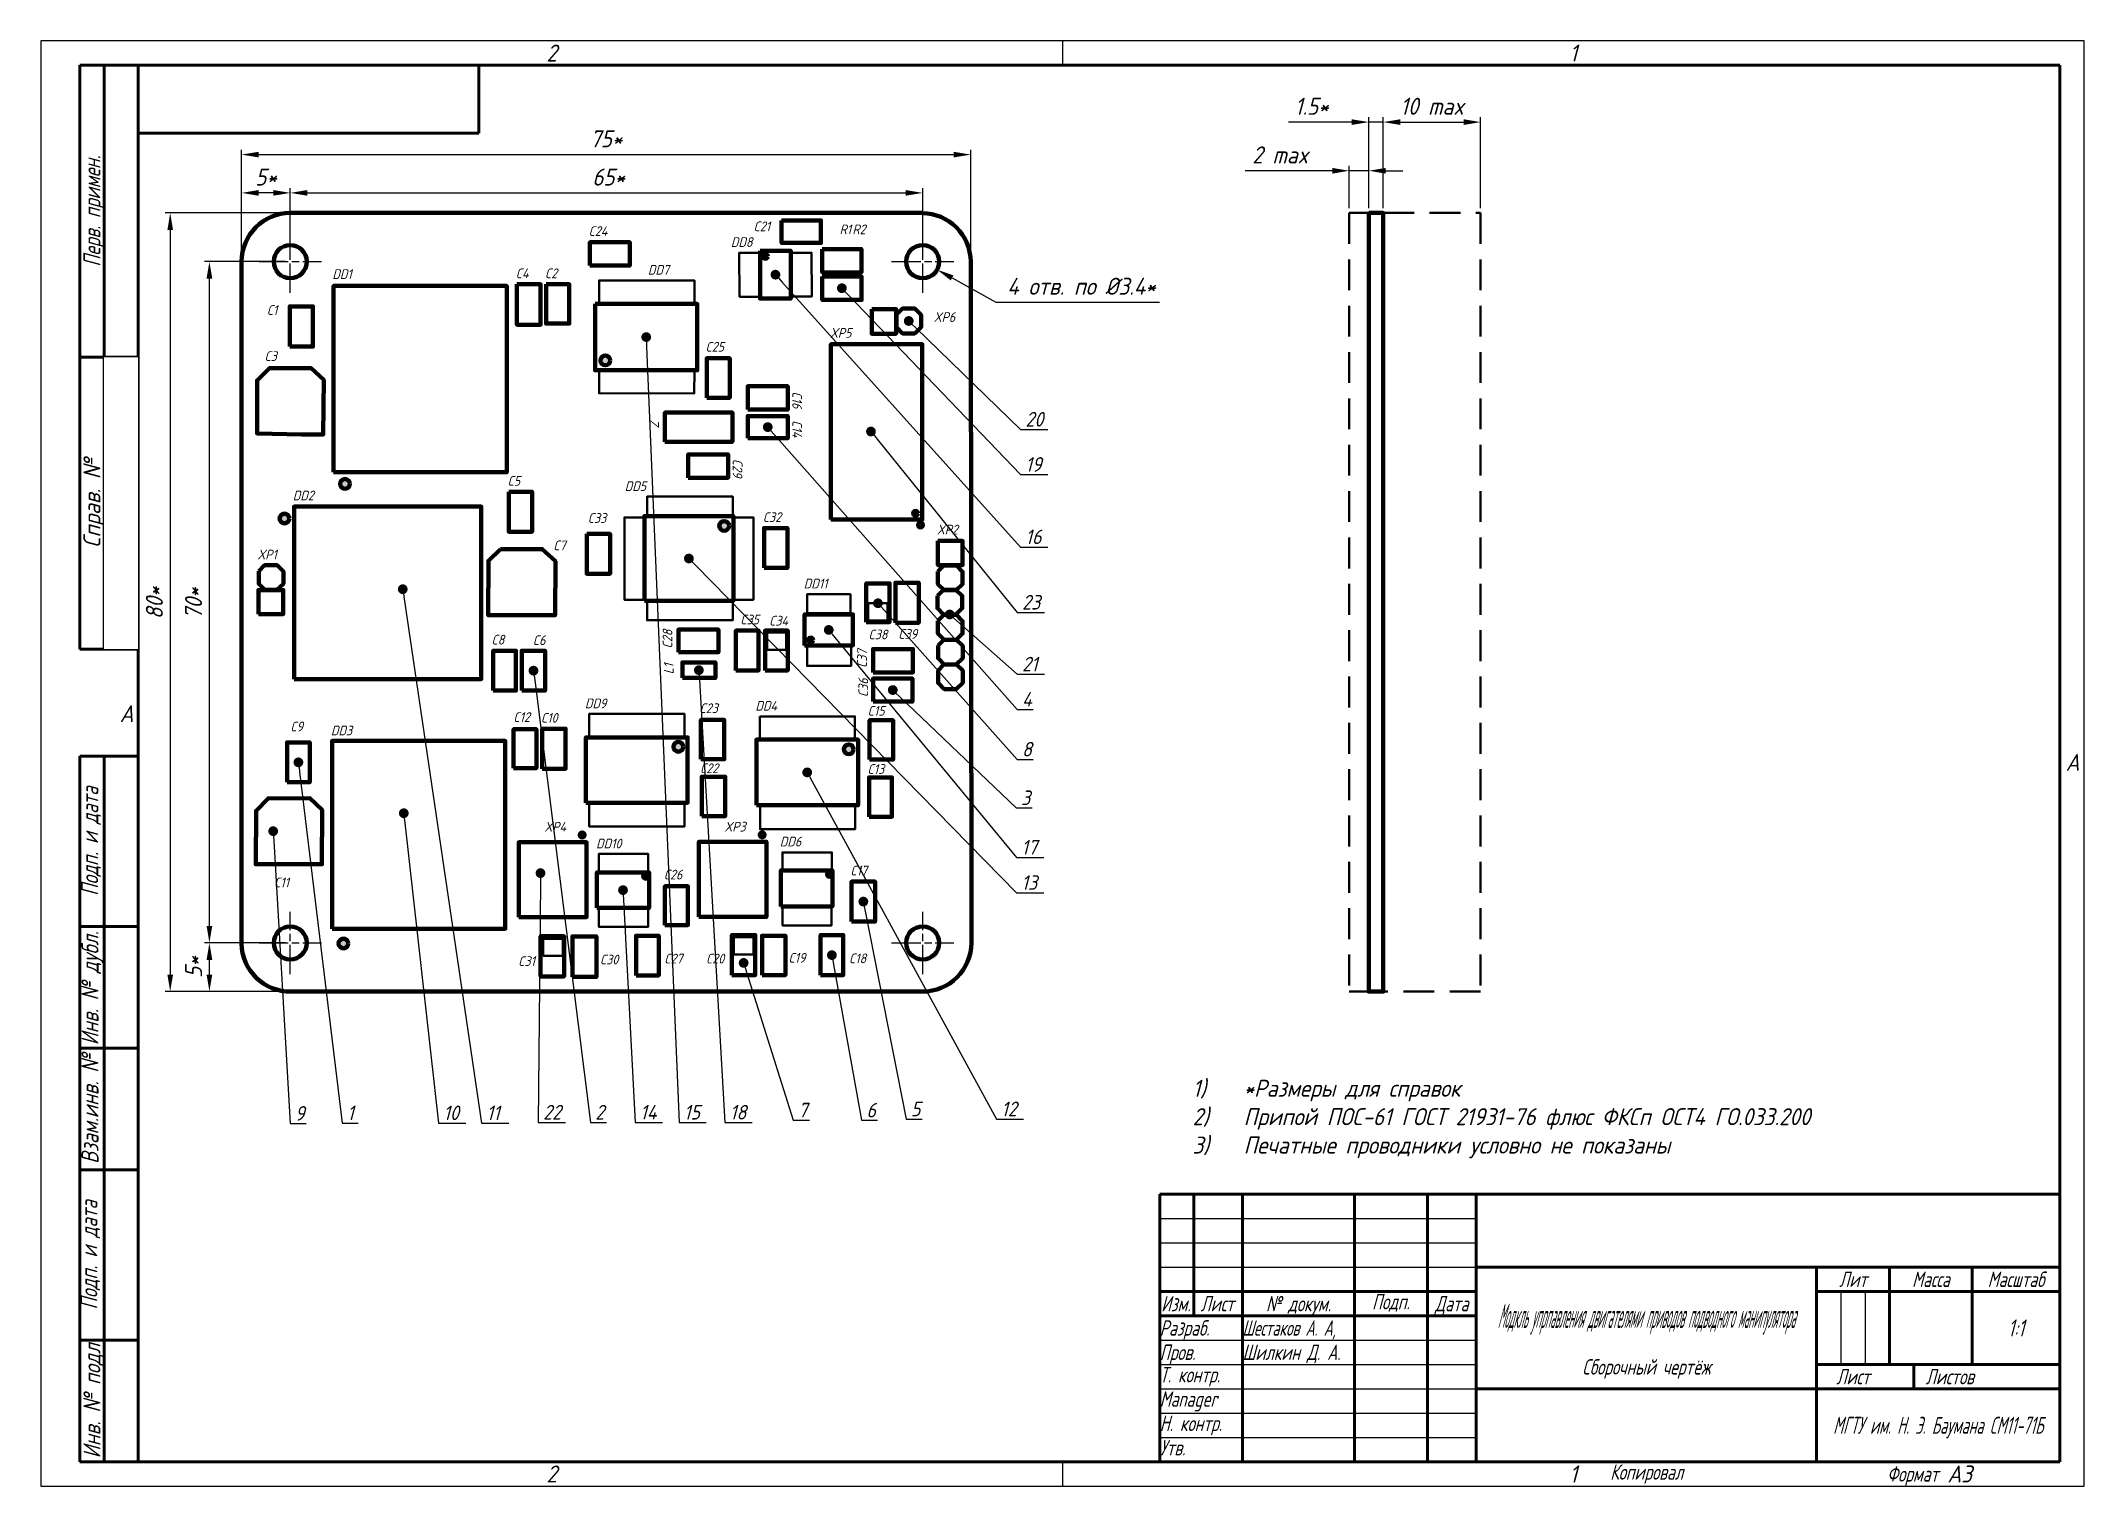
# Paper-space layout 'Layout2' of a CAD drawing. Header units: millimetres. Extents: x 1 to 421, y 0 to 297.
# The model-space entities are those that its viewports show. They can reach past a viewport. Long polylines and large blocks are cut down to what shows.
import ezdxf
from ezdxf import colors
from ezdxf.entities.mleader import LeaderData, LeaderLine
from ezdxf.enums import TextEntityAlignment as Align
from ezdxf.math import Vec2, Vec3

# ---------------------------------------------------------------- set-up
doc = ezdxf.new("R2010")
doc.units = ezdxf.units.MM
doc.set_wipeout_variables(frame=1)
for name, pattern in [('AM_ISO08W050', [18, 12, -1.5, 3, -1.5]), ('AM_ISO08W050x2', [9, 6, -0.75, 1.5, -0.75]), ('HIDDEN', [9.525, 6.35, -3.175])]:
    doc.linetypes.add(name, pattern=pattern)
for name, color, linetype, lineweight in [('AM_5', 3, 'Continuous', 25), ('AM_7', 4, 'AM_ISO08W050', 25), ('AM_BOR', 7, 'Continuous', 50), ('TEXT', 10, 'Continuous', 30), ('Толстые', 7, 'Continuous', 80), ('Тонкие', 90, 'Continuous', 40), ('Тонкие пунктирные', 40, 'HIDDEN', 40)]:
    doc.layers.add(name, color=color, linetype=linetype, lineweight=lineweight)
doc.layers.add('AM_VIEWS', color=1, linetype='Continuous', lineweight=25, plot=False)
doc.styles.add('ACGOSTTS', font='geniso.shx', dxfattribs={"oblique": 15})
doc.styles.get("Standard").update_dxf_attribs({"font": 'geniso.shx', "oblique": 15})
doc.dimstyles.new('AM_GOST$0', dxfattribs={"dimtxt": 3.5, "dimasz": 3.5, "dimexe": 1, "dimexo": 1, "dimgap": 1.5, "dimtad": 1, "dimtoh": 1, "dimtxsty": 'Standard', "dimcen": 0, "dimclrd": 256, "dimclre": 256, "dimclrt": 2, "dimadec": 0, "dimazin": 2, "dimtp": 0.1, "dimtm": 0.1, "dimtfac": 0.71, "dimtdec": 3, "dimtmove": 0, "dimatfit": 3, "dimfxl": 1, "dimtolj": 1, "dimlwd": -1, "dimlwe": -1, "dimarcsym": 1})
doc.dimstyles.new('AM_GOST$3', dxfattribs={"dimtxt": 3.5, "dimasz": 3.5, "dimexe": 1, "dimexo": 1, "dimgap": 1.5, "dimtad": 1, "dimtoh": 1, "dimtxsty": 'Standard', "dimcen": 0, "dimclrd": 256, "dimclre": 256, "dimclrt": 2, "dimadec": 0, "dimazin": 2, "dimtp": 0.1, "dimtm": 0.1, "dimtfac": 0.71, "dimtdec": 3, "dimtofl": 0, "dimtmove": 0, "dimatfit": 2, "dimfxl": 1, "dimtolj": 1, "dimlwd": -1, "dimlwe": -1, "dimarcsym": 1})

psp = doc.layouts.new('Layout2')

msp = doc.modelspace()

# ---------------------------------------------------------------- texts
at = {"layer": 'TEXT', "style": 'ACGOSTTS', "oblique": 15}
for s, p in [('C24', (53.054, 213.661)), ('C21', (86.96, 214.633)), ('R1', (104.645, 214.016)), ('R2', (107.286, 214.016)), ('DD8', (82.297, 211.407)), ('DD1', (0.383, 204.828)), ('C4', (38.068, 204.977)), ('C2', (44.074, 204.977)), ('DD7', (65.24, 205.692)), ('C1', (-13.098, 197.431)), ('XP6', (124, 195.991)), ('XP5', (102.672, 192.732)), ('C3', (-13.576, 187.975)), ('C25', (77.074, 189.885)), ('C5', (36.393, 162.326)), ('DD2', (-7.751, 159.328)), ('DD5', (60.479, 161.243)), ('C33', (52.876, 154.691)), ('C32', (88.857, 154.877)), ('XP2', (124.637, 152.318)), ('XP1', (-15.028, 147.189)), ('C7', (45.802, 149.07)), ('DD11', (97.274, 141.223)), ('C35', (84.229, 133.838)), ('C34', (90.15, 133.588)), ('C8', (33.087, 129.692)), ('C6', (41.581, 129.588)), ('C38', (110.577, 130.769)), ('C39', (116.704, 130.862)), ('DD9', (52.3, 116.601)), ('C23', (75.858, 115.61)), ('DD4', (87.341, 116.108)), ('C9', (-8.248, 111.85)), ('C12', (37.587, 113.788)), ('C10', (43.251, 113.627)), ('C15', (110.406, 115.084)), ('DD3', (0.095, 111.038)), ('C22', (75.958, 103.263)), ('C13', (110.377, 103.112)), ('XP4', (43.966, 91.252)), ('XP3', (80.972, 91.259)), ('DD10', (54.591, 87.796)), ('DD6', (92.36, 88.202)), ('C17', (106.865, 82.253)), ('C11', (-11.606, 79.813)), ('C26', (68.498, 81.411)), ('C31', (38.58, 63.641)), ('C30', (55.383, 63.966)), ('C27', (68.602, 64.153)), ('C20', (77.181, 64.151)), ('C19', (94.127, 64.32)), ('C18', (106.573, 64.203))]:
    msp.add_text(s, height=2, dxfattribs=at).set_placement(p)
for s, rotation, p in [('C16', 270, (94.938, 181.717)), ('Z', 90, (67.516, 174.107)), ('C14', 270, (94.938, 175.796)), ('C29', 270, (82.688, 167.875)), ('C28', 90, (70.266, 128.879)), ('L1', 90, (70.515, 123.589)), ('C37', 90, (110.266, 124.879)), ('C36', 90, (110.516, 118.879))]:
    msp.add_text(s, height=2, rotation=rotation, dxfattribs=at).set_placement(p)
at = {"layer": 'Тонкие', "insert": (173.701, 40.253), "char_height": 3.5, "attachment_point": 1}
msp.add_mtext_dynamic_manual_height_columns('\\pxi-3,l4,t4;1)^I*Размеры для справок\\P2)^IПрипой ПОС-61 ГОСТ 21931-76 флюс ФКСп ОСТ4 ГО.033.200\\P3)^IПечатные проводники условно не показаны', width=174.20197, gutter_width=12.5, heights=[0], dxfattribs=at)

# ---------------------------------------------------------------- blocks, each defined once
blk = doc.blocks.new('GOST_A3_LANDSCAPE')
at = {"layer": 'AM_BOR', "color": 1, "lineweight": 25}
for p, q in [((420, 297), (0, 297)), ((0, 297), (0, 0)), ((210, 297), (210, 292)), ((420, 0), (420, 297)), ((210, 5), (210, 0)), ((210, 5), (210, 0)), ((0, 0), (420, 0))]:
    blk.add_line(p, q, dxfattribs=at)
at = {"layer": 'AM_BOR', "color": 7, "lineweight": 50}
for p, q in [((415, 292), (20, 292)), ((20, 292), (20, 5)), ((415, 5), (415, 292)), ((20, 5), (415, 5))]:
    blk.add_line(p, q, dxfattribs=at)
at = {"layer": 'AM_BOR', "color": 1, "lineweight": 25, "style": 'ACGOSTTS', "oblique": 15}
for s, p in [('2', (105, 294.5)), ('1', (315, 294.5)), ('2', (105, 2.5)), ('1', (315, 2.5))]:
    blk.add_text(s, height=3.5, dxfattribs=at).set_placement(p, align=Align.MIDDLE_CENTER)
for p in [(16.21, 157), (416.21, 147), (416.21, 147)]:
    blk.add_text('A', height=3.5, dxfattribs=at).set_placement(p)
blk = doc.blocks.new('GOST_FORM1')
at = {"layer": 'AM_BOR', "color": 7, "lineweight": 50}
for p, q in [((-185, 0), (-185, 55)), ((-185, 55), (0, 55)), ((-178, 55), (-178, 30)), ((-168, 55), (-168, 0)), ((-145, 55), (-145, 0)), ((-130, 55), (-130, 0)), ((-120, 55), (-120, 0)), ((0, 55), (0, 0)), ((-120, 40), (0, 40)), ((-50, 40), (-50, 0)), ((-35, 40), (-35, 20)), ((-18, 40), (-18, 20)), ((-185, 35), (-120, 35)), ((-50, 35), (0, 35)), ((-185, 30), (-120, 30)), ((-50, 20), (0, 20)), ((-30, 20), (-30, 15)), ((-120, 15), (0, 15)), ((0, 0), (-185, 0))]:
    blk.add_line(p, q, dxfattribs=at)
at = {"layer": 'AM_BOR', "color": 1, "lineweight": 25}
for p, q in [((-185, 50), (-120, 50)), ((-185, 45), (-120, 45)), ((-185, 40), (-120, 40)), ((-45, 35), (-45, 20)), ((-40, 35), (-40, 20)), ((-185, 25), (-120, 25)), ((-185, 20), (-120, 20)), ((-185, 15), (-120, 15)), ((-185, 10), (-120, 10)), ((-185, 5), (-120, 5))]:
    blk.add_line(p, q, dxfattribs=at)
at = {"layer": 'AM_BOR', "color": 1, "lineweight": 25, "style": 'ACGOSTTS', "oblique": 15, "width": 0.8}
for s, p in [('Лит', (-42.5, 37.5)), ('Масса', (-26.5, 37.5)), ('Масштаб', (-9, 37.5)), ('Изм.', (-181.7, 32.5)), ('Лист', (-173.2, 32.5)), ('№ докум.', (-156.5, 32.5)), ('Подп.', (-137.5, 32.9)), ('Дата', (-125, 32.5)), ('Лист', (-42.5, 17.5)), ('Листов', (-22.62, 17.5)), ('Копировал', (-84.92, -2.1))]:
    blk.add_text(s, height=3.17, dxfattribs=at).set_placement(p, align=Align.MIDDLE_CENTER)
for s, p in [('Разраб.', (-185, 27.5)), ('Пров.', (-185, 22.5)), ('Т. контр.', (-185, 17.9)), ('Н. контр.', (-185, 7.9)), ('Утв.', (-185, 2.9))]:
    blk.add_text(s, height=3.17, dxfattribs=at).set_placement(p, align=Align.MIDDLE_LEFT)
blk.add_text('Формат', height=3.17, dxfattribs=at).set_placement((-25, -2.5), align=Align.MIDDLE_RIGHT)
at = {"layer": 'AM_BOR', "color": 2, "lineweight": 25, "style": 'ACGOSTTS', "oblique": 15}
for tag, height, p in [('GEN-TITLE-PARTNO{23}', 5, (-60, 47.5)), ('GEN-TITLE-CMPNY{13}', 3.5, (-25, 7.5))]:
    blk.add_attdef(tag, text='', height=height, dxfattribs=at).set_placement(p, align=Align.MIDDLE_CENTER)
for tag, height, width, p in [('GEN-TITLE-NAME{6.5}', 3.17, 0.8, (-168, 27.5)), ('GEN-TITLE-CHKM{6.5}', 3.17, 0.8, (-168, 22.5)), ('GEN-TITLE-ENG{6.5}', 3.17, 0.8, (-168, 17.5)), ('GEN-TITLE-AUTH{6.5}', 3.17, 0.8, (-168, 12.5)), ('GEN-TITLE-APPD{6.5}', 3.17, 0.8, (-168, 7.5)), ('GEN-TITLE-MAT2{9}', 3.5, 0.9, (-85, 9.25)), ('GEN-TITLE-APPM{6.5}', 3.17, 0.8, (-168, 2.5)), ('GEN-TITLE-MAT3{9}', 3.5, 0.9, (-85, 4.37))]:
    blk.add_attdef(tag, text='', height=height, dxfattribs=dict(at, width=width)).set_placement(p, align=Align.MIDDLE_LEFT)
at = {"layer": 'AM_BOR', "color": 2, "lineweight": 25, "style": 'ACGOSTTS', "oblique": 15, "width": 0.8}
for tag, height, p in [('GEN-TITLE-DES1{13}', 5, (-85, 30)), ('GEN-TITLE-LIT1{1}', 3.5, (-47.9, 27.5)), ('GEN-TITLE-LIT2{1.1}', 3.5, (-42.9, 27.5)), ('GEN-TITLE-LIT3{1.1}', 3.5, (-37.9, 27.5)), ('GEN-TITLE-WT{4}', 3.5, (-27, 27.5)), ('GEN-TITLE-SCA{6}', 3.5, (-9, 27.5)), ('GEN-TITLE-DES2{21}', 3.17, (-85, 19.5)), ('GEN-TITLE-SHEET{2.2}', 3.17, (-34.5, 17.5)), ('GEN-TITLE-NUMSHTS{5}', 3.17, (-9.12, 17.5))]:
    blk.add_attdef(tag, text='', height=height, dxfattribs=at).set_placement(p, align=Align.MIDDLE_CENTER)
at = {"layer": 'AM_BOR', "color": 1, "lineweight": 25, "style": 'ACGOSTTS', "oblique": 15, "width": 0.8}
blk.add_attdef('GEN-TITLE-AUTHT{5}', text='', height=3.17, dxfattribs=at).set_placement((-185, 12.9), align=Align.MIDDLE_LEFT)
at = {"layer": 'AM_BOR', "color": 2, "lineweight": 25, "style": 'ACGOSTTS', "oblique": 15, "width": 0.9}
blk.add_attdef('GEN-TITLE-MAT1{9}', text='', height=3.5, dxfattribs=at).set_placement((-86.5, 7.5), align=Align.MIDDLE_RIGHT)
at = {"layer": 'AM_BOR', "color": 2, "lineweight": 25, "style": 'ACGOSTTS', "oblique": 15}
blk.add_attdef('GEN-TITLE-SIZ{15.7}', text='', height=3.5, dxfattribs=at).set_placement((-23.1, -2.5), align=Align.MIDDLE_LEFT)
blk = doc.blocks.new('GOST_EXT12')
at = {"layer": 'AM_BOR', "color": 7, "lineweight": 50, "ltscale": 0.3}
for p, q in [((0, 287), (-12, 287)), ((-12, 287), (-12, 167)), ((-7, 167), (-7, 287)), ((0, 167), (0, 287)), ((-12, 227), (0, 227)), ((-12, 167), (0, 167))]:
    blk.add_line(p, q, dxfattribs=at)
at = {"layer": 'AM_BOR', "color": 7, "lineweight": 50}
for p, q in [((0, 145), (-12, 145)), ((-12, 145), (-12, 110)), ((-12, 0), (-12, 145)), ((-7, 0), (-7, 145)), ((0, 145), (0, 0)), ((0, 110), (-12, 110)), ((-12, 110), (-12, 85)), ((0, 85), (-12, 85)), ((-12, 85), (-12, 60)), ((0, 60), (-12, 60)), ((-12, 60), (-12, 25)), ((0, 25), (-12, 25)), ((-12, 25), (-12, 0)), ((0, 0), (-12, 0))]:
    blk.add_line(p, q, dxfattribs=at)
at = {"layer": 'AM_BOR', "color": 1, "lineweight": 25, "style": 'ACGOSTTS', "oblique": 15}
for s, width, p in [('Перв. примен.', 0.821392, (-9.5, 257)), ('Подп. и дата', 0.842977, (-9.95, 127.5)), ('Инв. № дубл.', 0.891828, (-9.9, 97.31)), ('Взам.инв. №', 0.899981, (-9.9, 72.5)), ('Подп. и дата', 0.842977, (-10.13, 42.5)), ('Инв. № подл', 0.910904, (-9.5, 12.5))]:
    blk.add_text(s, height=3.5, rotation=90, dxfattribs=dict(at, width=width)).set_placement(p, align=Align.MIDDLE_CENTER)
blk.add_text('Справ. №', height=3.5, rotation=90, dxfattribs=at).set_placement((-9.5, 197), align=Align.MIDDLE_CENTER)
at = {"layer": 'AM_BOR', "color": 2, "lineweight": 25, "style": 'ACGOSTTS', "oblique": 15, "width": 0.8}
for tag, p in [('GEN-TITLE-FREF{16}', (-3.5, 257)), ('GEN-TITLE-RPARTNO{16}', (-3.5, 197)), ('GEN-TITLE-SDT2{10}', (-3.5, 127.5)), ('GEN-TITLE-CSTKN{7}', (-3.5, 97.5)), ('GEN-TITLE-RSTKN{7}', (-3.5, 72.5)), ('GEN-TITLE-SDT1{10}', (-3.5, 42.5)), ('GEN-TITLE-STKN{7}', (-3.5, 12.5))]:
    blk.add_attdef(tag, text='', height=3.17, rotation=90, dxfattribs=at).set_placement(p, align=Align.MIDDLE_CENTER)
blk.add_wipeout([(-7, 227), (-7, 167), (0, 167), (0, 227)])
blk = doc.blocks.new('GOST_EXT3_L')
at = {"layer": 'AM_BOR', "color": 7, "lineweight": 50}
for p, q in [((0, 0), (70, 0)), ((0, -14), (0, 0)), ((70, 0), (70, -14)), ((70, -14), (0, -14))]:
    blk.add_line(p, q, dxfattribs=at)
at = {"layer": 'AM_BOR', "color": 2, "lineweight": 25, "style": 'ACGOSTTS', "oblique": 15, "width": 0.8}
blk.add_attdef('GEN-TITLE-PARTNO{11.7}', text='', height=5, rotation=180, dxfattribs=at).set_placement((35, -7), align=Align.MIDDLE_CENTER)
blk = doc.blocks.new('_Dot')
at = {"color": 0, "linetype": 'ByBlock', "lineweight": -2}
blk.add_line((-0.5, 0), (-1, 0), dxfattribs=at)
at = {"color": 0, "linetype": 'ByBlock', "const_width": 0.5}
blk.add_lwpolyline([(-0.25, 0, 1), (0.25, 0, 1)], format="xyb", close=True, dxfattribs=at)
blk = doc.blocks.new('*D69')
at = {"layer": 'AM_5', "linetype": 'ByBlock', "transparency": 16777216}
for p, q in [((-18.27, 209.38), (-18.27, 231.38)), ((131.6, 209.38), (131.6, 231.38)), ((-14.77, 230.38), (128.1, 230.38))]:
    blk.add_line(p, q, dxfattribs=at)
at = {"layer": 'AM_5', "transparency": 16777216}
for points in [[(-14.77, 230.96), (-14.77, 229.79), (-18.27, 230.38)], [(128.1, 230.96), (128.1, 229.79), (131.6, 230.38)]]:
    blk.add_solid(points, dxfattribs=at)
at = {"layer": 'Defpoints', "color": 0, "transparency": 16777216}
for p in [(131.6, 230.38), (-18.27, 208.38), (131.6, 208.38)]:
    blk.add_point(p, dxfattribs=at)
at = {"layer": 'AM_5', "color": 2, "transparency": 16777216, "insert": (56.66, 233.63), "char_height": 3.5, "attachment_point": 5}
blk.add_mtext('\\A1;75*', dxfattribs=at)
blk = doc.blocks.new('*D70')
at = {"layer": 'AM_5', "linetype": 'ByBlock', "transparency": 16777216}
for p, q in [((-8.27, 209.38), (-8.27, 223.51)), ((121.73, 209.38), (121.73, 223.51)), ((-4.77, 222.51), (118.23, 222.51))]:
    blk.add_line(p, q, dxfattribs=at)
at = {"layer": 'AM_5', "transparency": 16777216}
for points in [[(-4.77, 223.09), (-4.77, 221.93), (-8.27, 222.51)], [(118.23, 223.09), (118.23, 221.93), (121.73, 222.51)]]:
    blk.add_solid(points, dxfattribs=at)
at = {"layer": 'Defpoints', "color": 0, "transparency": 16777216}
for p in [(121.73, 222.51), (-8.27, 208.38), (121.73, 208.38)]:
    blk.add_point(p, dxfattribs=at)
at = {"layer": 'AM_5', "color": 2, "transparency": 16777216, "insert": (57.15, 225.76), "char_height": 3.5, "attachment_point": 5}
blk.add_mtext('\\A1;65*', dxfattribs=at)
blk = doc.blocks.new('*D71')
at = {"layer": 'AM_5', "linetype": 'ByBlock', "transparency": 16777216}
for p, q in [((-18.27, 209.38), (-18.27, 223.51)), ((-8.27, 209.38), (-8.27, 223.51)), ((-11.77, 222.51), (-14.77, 222.51))]:
    blk.add_line(p, q, dxfattribs=at)
at = {"layer": 'AM_5', "transparency": 16777216}
for points in [[(-14.77, 223.09), (-14.77, 221.93), (-18.27, 222.51)], [(-11.77, 223.09), (-11.77, 221.93), (-8.27, 222.51)]]:
    blk.add_solid(points, dxfattribs=at)
at = {"layer": 'Defpoints', "color": 0, "transparency": 16777216}
for p in [(-18.27, 222.51), (-18.27, 208.38), (-8.27, 208.38)]:
    blk.add_point(p, dxfattribs=at)
at = {"layer": 'AM_5', "color": 2, "transparency": 16777216, "insert": (-13.27, 225.76), "char_height": 3.5, "attachment_point": 5}
blk.add_mtext('\\A1;5*', dxfattribs=at)
blk = doc.blocks.new('*D72')
at = {"layer": 'AM_5', "linetype": 'ByBlock', "transparency": 16777216}
for p, q in [((-9.15, 218.38), (-33.95, 218.38)), ((-32.95, 214.88), (-32.95, 61.88)), ((-9.15, 58.38), (-33.95, 58.38))]:
    blk.add_line(p, q, dxfattribs=at)
at = {"layer": 'AM_5', "transparency": 16777216}
for points in [[(-33.53, 214.88), (-32.36, 214.88), (-32.95, 218.38)], [(-33.53, 61.88), (-32.36, 61.88), (-32.95, 58.38)]]:
    blk.add_solid(points, dxfattribs=at)
at = {"layer": 'Defpoints', "color": 0, "transparency": 16777216}
for p in [(-8.15, 218.38), (-32.95, 58.38), (-8.15, 58.38)]:
    blk.add_point(p, dxfattribs=at)
at = {"layer": 'AM_5', "color": 2, "transparency": 16777216, "insert": (-36.2, 138.22), "char_height": 3.5, "attachment_point": 5, "rotation": 90}
blk.add_mtext('\\A1;80*', dxfattribs=at)
blk = doc.blocks.new('*D73')
at = {"layer": 'AM_5', "linetype": 'ByBlock', "transparency": 16777216}
for p, q in [((-9.27, 208.38), (-25.89, 208.38)), ((-24.89, 71.88), (-24.89, 204.88)), ((-9.27, 68.38), (-25.89, 68.38))]:
    blk.add_line(p, q, dxfattribs=at)
at = {"layer": 'AM_5', "transparency": 16777216}
for points in [[(-25.47, 204.88), (-24.3, 204.88), (-24.89, 208.38)], [(-25.47, 71.88), (-24.3, 71.88), (-24.89, 68.38)]]:
    blk.add_solid(points, dxfattribs=at)
at = {"layer": 'Defpoints', "color": 0, "transparency": 16777216}
for p in [(-24.89, 208.38), (-8.27, 208.38), (-8.27, 68.38)]:
    blk.add_point(p, dxfattribs=at)
at = {"layer": 'AM_5', "color": 2, "transparency": 16777216, "insert": (-28.14, 138.13), "char_height": 3.5, "attachment_point": 5, "rotation": 90}
blk.add_mtext('\\A1;70*', dxfattribs=at)
blk = doc.blocks.new('*D74')
at = {"layer": 'AM_5', "linetype": 'ByBlock', "transparency": 16777216}
for p, q in [((-9.27, 68.38), (-25.89, 68.38)), ((-24.89, 61.88), (-24.89, 64.88)), ((-9.27, 58.38), (-25.89, 58.38))]:
    blk.add_line(p, q, dxfattribs=at)
at = {"layer": 'AM_5', "transparency": 16777216}
for points in [[(-25.47, 64.88), (-24.3, 64.88), (-24.89, 68.38)], [(-25.47, 61.88), (-24.3, 61.88), (-24.89, 58.38)]]:
    blk.add_solid(points, dxfattribs=at)
at = {"layer": 'Defpoints', "color": 0, "transparency": 16777216}
for p in [(-24.89, 68.38), (-8.27, 68.38), (-8.27, 58.38)]:
    blk.add_point(p, dxfattribs=at)
at = {"layer": 'AM_5', "color": 2, "transparency": 16777216, "insert": (-28.14, 63.38), "char_height": 3.5, "attachment_point": 5, "rotation": 90}
blk.add_mtext('\\A1;5*', dxfattribs=at)
blk = doc.blocks.new('*D75')
at = {"layer": 'AM_5', "linetype": 'ByBlock', "transparency": 16777216}
for p, q in [((127.77, 205.04), (136.78, 200.07)), ((136.78, 200.07), (170.41, 200.07))]:
    blk.add_line(p, q, dxfattribs=at)
at = {"layer": 'AM_5', "transparency": 16777216}
blk.add_solid([(128.05, 205.55), (127.49, 204.53), (124.7, 206.73)], dxfattribs=at)
at = {"layer": 'Defpoints', "color": 0, "transparency": 16777216}
for p in [(118.75, 210.02), (124.7, 206.73)]:
    blk.add_point(p, dxfattribs=at)
at = {"layer": 'AM_5', "color": 2, "transparency": 16777216, "insert": (154.35, 203.32), "char_height": 3.5, "attachment_point": 5}
blk.add_mtext('\\A1;4 отв. по %%C3.4*', dxfattribs=at)
blk = doc.blocks.new('*D78')
at = {"layer": 'AM_5', "linetype": 'ByBlock', "transparency": 16777216}
for p, q in [((216.41, 219.38), (216.41, 238.06)), ((219.91, 237.06), (232.91, 237.06)), ((236.41, 219.38), (236.41, 238.06))]:
    blk.add_line(p, q, dxfattribs=at)
at = {"layer": 'AM_5', "transparency": 16777216}
for points in [[(219.91, 237.64), (219.91, 236.47), (216.41, 237.06)], [(232.91, 237.64), (232.91, 236.47), (236.41, 237.06)]]:
    blk.add_solid(points, dxfattribs=at)
at = {"layer": 'Defpoints', "color": 0, "transparency": 16777216}
for p in [(236.41, 237.06), (216.41, 218.38), (236.41, 218.38)]:
    blk.add_point(p, dxfattribs=at)
at = {"layer": 'AM_5', "color": 2, "transparency": 16777216, "insert": (226.41, 240.31), "char_height": 3.5, "attachment_point": 5}
blk.add_mtext('\\A1;10 max', dxfattribs=at)
blk = doc.blocks.new('*D79')
at = {"layer": 'AM_5', "linetype": 'ByBlock', "transparency": 16777216}
for p, q in [((209.91, 237.06), (196.95, 237.06)), ((213.41, 219.38), (213.41, 238.06)), ((216.41, 237.06), (213.41, 237.06)), ((216.41, 219.38), (216.41, 238.06)), ((219.91, 237.06), (223.41, 237.06))]:
    blk.add_line(p, q, dxfattribs=at)
at = {"layer": 'AM_5', "transparency": 16777216}
for points in [[(209.91, 237.64), (209.91, 236.47), (213.41, 237.06)], [(219.91, 237.64), (219.91, 236.47), (216.41, 237.06)]]:
    blk.add_solid(points, dxfattribs=at)
at = {"layer": 'Defpoints', "color": 0, "transparency": 16777216}
for p in [(213.41, 237.06), (213.41, 218.38), (216.41, 218.38)]:
    blk.add_point(p, dxfattribs=at)
at = {"layer": 'AM_5', "color": 2, "transparency": 16777216, "insert": (201.68, 240.31), "char_height": 3.5, "attachment_point": 5}
blk.add_mtext('\\A1;1.5*', dxfattribs=at)
blk = doc.blocks.new('*D80')
at = {"layer": 'AM_5', "linetype": 'ByBlock', "transparency": 16777216}
for p, q in [((205.91, 227.06), (188, 227.06)), ((209.41, 219.38), (209.41, 228.06)), ((213.41, 227.06), (209.41, 227.06)), ((213.41, 219.38), (213.41, 228.06)), ((216.91, 227.06), (220.41, 227.06))]:
    blk.add_line(p, q, dxfattribs=at)
at = {"layer": 'AM_5', "transparency": 16777216}
for points in [[(205.91, 227.64), (205.91, 226.47), (209.41, 227.06)], [(216.91, 227.64), (216.91, 226.47), (213.41, 227.06)]]:
    blk.add_solid(points, dxfattribs=at)
at = {"layer": 'Defpoints', "color": 0, "transparency": 16777216}
for p in [(209.41, 227.06), (209.41, 218.38), (213.41, 218.38)]:
    blk.add_point(p, dxfattribs=at)
at = {"layer": 'AM_5', "color": 2, "transparency": 16777216, "insert": (195.2, 230.31), "char_height": 3.5, "attachment_point": 5}
blk.add_mtext('\\A1;2 max', dxfattribs=at)

# ---------------------------------------------------------------- dimensions: what is measured, and where the dimension line sits
at = {"layer": 'AM_5'}
for base, p1, p2, angle, text, picture, middle in [((236.41, 237.056), (216.41, 218.377), (236.41, 218.377), 0, '10 max', '*D78', (226.41, 240.306)), ((209.41, 227.056), (213.41, 218.377), (209.41, 218.377), 0, '2 max', '*D80', (195.203, 230.307)), ((-24.888, 68.377), (-8.273, 58.376), (-8.273, 68.377), 90, '5*', '*D74', (-28.138, 63.376))]:
    dim = msp.add_linear_dim(base=base, p1=p1, p2=p2, angle=angle, text=text, dimstyle='AM_GOST$0', override={"dimpost": ''}, dxfattribs=at)
    dim.commit()
    dim.dimension.update_dxf_attribs({"geometry": picture, "text_midpoint": middle})
dim = msp.add_linear_dim(base=(213.41, 237.056), p1=(216.41, 218.377), p2=(213.41, 218.377), text='1.5*', dimstyle='AM_GOST$0', dxfattribs=at)
dim.commit()
dim.dimension.update_dxf_attribs({"geometry": '*D79', "text_midpoint": (201.678, 240.306)})
for base, p1, p2, text, picture, middle in [((131.6, 230.377), (-18.273, 208.377), (131.6, 208.377), '75*', '*D69', (56.663, 233.627)), ((-18.273, 222.512), (-8.273, 208.377), (-18.273, 208.377), '5*', '*D71', (-13.273, 225.762))]:
    dim = msp.add_linear_dim(base=base, p1=p1, p2=p2, text=text, dimstyle='AM_GOST$0', override={"dimpost": ''}, dxfattribs=at)
    dim.commit()
    dim.dimension.update_dxf_attribs({"geometry": picture, "text_midpoint": middle})
dim = msp.add_linear_dim(base=(121.727, 222.512), p1=(-8.273, 208.377), p2=(121.727, 208.377), text='65*', dimstyle='AM_GOST$0', override={"dimpost": ''}, dxfattribs=at)
dim.commit()
dim.dimension.update_dxf_attribs({"geometry": '*D70', "text_midpoint": (57.147, 222.512), "dimtype": 160})
dim = msp.add_diameter_dim_2p(p1=(118.75, 210.02), p2=(124.704, 206.734), text='4 отв. по %%C3.4*', dimstyle='AM_GOST$3', dxfattribs=at)
dim.commit()
dim.dimension.update_dxf_attribs({"geometry": '*D75', "text_midpoint": (154.348, 200.067), "dimtype": 163})
dim = msp.add_linear_dim(base=(-24.888, 208.377), p1=(-8.273, 68.377), p2=(-8.273, 208.377), angle=90, text='70*', dimstyle='AM_GOST$0', override={"dimpost": ''}, dxfattribs=at)
dim.commit()
dim.dimension.update_dxf_attribs({"geometry": '*D73', "text_midpoint": (-24.888, 138.129), "dimtype": 160})

# ---------------------------------------------------------------- hatches: boundary and pattern name
at = {"layer": 'Толстые'}
h = msp.add_hatch(color=256, dxfattribs=at)
h.dxf.hatch_style = 1
h.paths.add_polyline_path([(-8.452, 155.594, 1), (-10.452, 155.594, 1)])
h.paths.add_polyline_path([(3.967, 162.716, 1), (1.967, 162.716, 1)])
h.paths.add_polyline_path([(81.927, 154.077, 1), (79.927, 154.077, 1)])
h.paths.add_polyline_path([(99.197, 130.627, 1), (98.197, 130.627, 1)])
h.paths.add_polyline_path([(120.767, 156.657, 1), (119.767, 156.657, 1)])
h.paths.add_polyline_path([(121.767, 154.257, 1), (120.767, 154.257, 1)])
h.paths.add_polyline_path([(57.497, 188.077, 1), (55.497, 188.077, 1)])
h.paths.add_polyline_path([(89.877, 209.467, 1), (88.877, 209.467, 1)])
h = msp.add_hatch(color=256, dxfattribs=at)
h.dxf.hatch_style = 1
h.paths.add_polyline_path([(1.662, 68.258, 1), (3.662, 68.258, 1)])
h.paths.add_polyline_path([(52.227, 90.551, 1), (51.227, 90.551, 1)])
h.paths.add_polyline_path([(65.277, 82.077, 1), (64.277, 82.077, 1)])
h.paths.add_polyline_path([(72.497, 108.677, 1), (70.497, 108.677, 1)])
h.paths.add_polyline_path([(89.227, 90.577, 1), (88.227, 90.577, 1)])
h.paths.add_polyline_path([(103.077, 82.477, 1), (102.077, 82.477, 1)])
h.paths.add_polyline_path([(107.537, 108.177, 1), (105.537, 108.177, 1)])

# ---------------------------------------------------------------- linework, layer by layer
at = {"layer": 'AM_7', "linetype": 'AM_ISO08W050x2'}
for p, q in [((-8.273, 201.977), (-8.273, 214.777)), ((121.727, 201.977), (121.727, 214.777)), ((-14.673, 208.377), (-1.873, 208.377)), ((115.327, 208.377), (128.127, 208.377)), ((-8.273, 61.977), (-8.273, 74.777)), ((121.727, 61.977), (121.727, 74.777)), ((-14.673, 68.377), (-1.873, 68.377)), ((115.327, 68.377), (128.127, 68.377))]:
    msp.add_line(p, q, dxfattribs=at)
at = {"layer": 'Толстые'}
for p, q in [((-8.146, 218.377), (121.6, 218.377)), ((-18.273, 68.25), (-18.273, 208.377)), ((131.6, 208.377), (131.727, 68.25)), ((-8.146, 58.377), (121.727, 58.377))]:
    msp.add_line(p, q, dxfattribs=at)
for points in [[(92.727, 216.85), (100.817, 216.85), (100.817, 212.24), (92.727, 212.24)], [(213.41, 218.377), (216.41, 218.377), (216.41, 58.377), (213.41, 58.377)], [(53.327, 207.577), (61.527, 207.577), (61.527, 212.377), (53.327, 212.377)], [(88.309, 210.612), (94.623, 210.612), (94.623, 200.791), (88.309, 200.791)], [(101.077, 210.977), (109.15, 210.977), (109.15, 206.177), (101.077, 206.177)], [(0.631, 165.103), (36.247, 165.103), (36.247, 203.39), (0.631, 203.39)], [(38.327, 203.727), (43.191, 203.727), (43.191, 195.417), (38.327, 195.417)], [(44.327, 203.727), (49.063, 203.727), (49.063, 195.637), (44.327, 195.637)], [(101.085, 205.316), (109.158, 205.316), (109.158, 200.516), (101.085, 200.516)], [(-8.388, 190.924), (-3.6, 190.924), (-3.6, 199.177), (-8.388, 199.177)], [(54.397, 199.677), (75.397, 199.677), (75.397, 186.077), (54.397, 186.077)], [(111.266, 198.619), (116.256, 198.619), (116.256, 193.567), (111.266, 193.567)], [(102.867, 155.357), (121.621, 155.357), (121.621, 191.418), (102.867, 191.418)], [(77.327, 180.427), (82.063, 180.427), (82.063, 188.517), (77.327, 188.517)], [(85.777, 177.977), (93.977, 177.977), (93.977, 182.777), (85.777, 182.777)], [(68.727, 171.377), (82.6, 171.377), (82.6, 177.377), (68.727, 177.377)], [(85.777, 172.104), (93.977, 172.104), (93.977, 176.65), (85.777, 176.65)], [(73.527, 163.977), (81.727, 163.977), (81.727, 168.777), (73.527, 168.777)], [(36.627, 161.077), (41.427, 161.077), (41.427, 152.877), (36.627, 152.877)], [(-7.473, 122.584), (31, 122.584), (31, 158.057), (-7.473, 158.057)], [(64.527, 138.677), (82.827, 138.677), (82.827, 156.077), (64.527, 156.077)], [(52.659, 152.435), (57.459, 152.435), (57.459, 144.235), (52.659, 144.235)], [(89.127, 145.427), (93.927, 145.427), (93.927, 153.627), (89.127, 153.627)], [(124.849, 150.979), (129.944, 150.979), (129.944, 146.033), (124.849, 146.033)], [(-14.813, 135.937), (-9.698, 135.937), (-9.698, 140.881), (-14.813, 140.881)], [(110.127, 134.304), (114.927, 134.304), (114.927, 142.25), (110.127, 142.25)], [(116.127, 134.177), (120.927, 134.177), (120.927, 142.377), (116.127, 142.377)], [(97.457, 129.527), (107.373, 129.527), (107.373, 135.873), (97.457, 135.873)], [(71.527, 128.104), (79.727, 128.104), (79.727, 132.777), (71.527, 132.777)], [(83.327, 124.377), (88, 124.377), (88, 132.577), (83.327, 132.577)], [(89.327, 124.377), (94, 124.377), (94, 132.577), (89.327, 132.577)], [(33.454, 120.227), (38.127, 120.227), (38.127, 128.427), (33.454, 128.427)], [(39.327, 120.227), (44.127, 120.227), (44.127, 128.427), (39.327, 128.427)], [(72.327, 122.827), (79.127, 122.827), (79.127, 126.027), (72.327, 126.027)], [(111.527, 123.977), (119.727, 123.977), (119.727, 128.777), (111.527, 128.777)], [(111.527, 117.977), (119.617, 117.977), (119.617, 122.713), (111.527, 122.713)], [(76.127, 106.127), (80.927, 106.127), (80.927, 114.2), (76.127, 114.2)], [(110.827, 106.054), (115.627, 106.054), (115.627, 114.127), (110.827, 114.127)], [(-8.926, 101.387), (-4.253, 101.387), (-4.253, 109.587), (-8.926, 109.587)], [(0.327, 71.304), (35.927, 71.304), (35.927, 109.904), (0.327, 109.904)], [(37.628, 104.303), (42.327, 104.303), (42.327, 112.3), (37.628, 112.3)], [(43.527, 104.177), (48.327, 104.177), (48.327, 112.377), (43.527, 112.377)], [(52.497, 97.177), (73.413, 97.177), (73.413, 110.623), (52.497, 110.623)], [(87.537, 96.677), (108.437, 96.677), (108.437, 110.177), (87.537, 110.177)], [(76.305, 94.452), (81.127, 94.452), (81.127, 102.527), (76.305, 102.527)], [(110.709, 94.303), (115.4, 94.303), (115.4, 102.377), (110.709, 102.377)], [(38.686, 73.671), (52.642, 73.671), (52.642, 89.057), (38.686, 89.057)], [(75.727, 73.704), (89.6, 73.704), (89.6, 89.177), (75.727, 89.177)], [(54.777, 75.577), (65.477, 75.577), (65.477, 82.877), (54.777, 82.877)], [(68.727, 72.054), (73.462, 72.054), (73.462, 80.018), (68.727, 80.018)], [(92.577, 75.877), (103.156, 75.877), (103.156, 83.286), (92.577, 83.286)], [(107.127, 72.777), (111.927, 72.777), (111.927, 80.977), (107.127, 80.977)], [(43.2, 61.477), (48.017, 61.477), (48.017, 69.741), (43.2, 69.741)], [(49.727, 61.4), (54.654, 61.4), (54.654, 69.727), (49.727, 69.727)], [(62.817, 61.688), (67.464, 61.688), (67.464, 69.867), (62.817, 69.867)], [(82.527, 61.777), (87.327, 61.777), (87.327, 69.977), (82.527, 69.977)], [(88.727, 61.777), (93.527, 61.777), (93.527, 69.85), (88.727, 69.85)], [(100.727, 61.777), (105.4, 61.777), (105.4, 69.977), (100.727, 69.977)]]:
    msp.add_lwpolyline(points, close=True, dxfattribs=at)
for points in [[(116.327, 197.497), (117.547, 198.717), (120.137, 198.717), (121.407, 197.447), (121.407, 194.907), (120.087, 193.637), (117.597, 193.637), (116.327, 194.907), (116.327, 197.497)], [(-12.573, 186.477), (-3.973, 186.477), (-1.373, 184.077), (-1.473, 172.877), (-5.873, 172.877), (-15.073, 173.077), (-15.073, 183.977), (-12.473, 186.535)], [(34.927, 149.327), (43.527, 149.327), (46.227, 146.827), (46.177, 135.727), (32.427, 135.727), (32.456, 146.898), (34.927, 149.327)], [(-14.759, 144.766), (-13.539, 145.986), (-10.949, 145.986), (-9.679, 144.716), (-9.679, 142.176), (-10.999, 140.906), (-13.489, 140.906), (-14.759, 142.176), (-14.759, 144.766)], [(124.865, 144.712), (126.085, 145.932), (128.675, 145.932), (129.945, 144.662), (129.945, 142.122), (128.625, 140.852), (126.135, 140.852), (124.865, 142.122), (124.865, 144.712)], [(124.765, 139.732), (125.985, 140.952), (128.575, 140.952), (129.845, 139.682), (129.845, 137.142), (128.525, 135.872), (126.035, 135.872), (124.765, 137.142), (124.765, 139.732)], [(124.865, 134.552), (126.085, 135.772), (128.675, 135.772), (129.945, 134.502), (129.945, 131.962), (128.625, 130.692), (126.135, 130.692), (124.865, 131.962), (124.865, 134.552)], [(124.877, 129.473), (126.097, 130.693), (128.687, 130.693), (129.957, 129.423), (129.957, 126.883), (128.637, 125.613), (126.147, 125.613), (124.877, 126.883), (124.877, 129.473)], [(124.876, 124.393), (126.096, 125.613), (128.686, 125.613), (129.956, 124.343), (129.956, 121.803), (128.636, 120.533), (126.146, 120.533), (124.876, 121.803), (124.876, 124.393)], [(-15.273, 95.527), (-12.844, 98.056), (-4.273, 98.126), (-1.744, 95.698), (-1.773, 84.527), (-15.373, 84.527), (-15.273, 95.727)]]:
    msp.add_lwpolyline(points, dxfattribs=at)
for centre, radius in [((-8.273, 208.377), 3.4), ((121.727, 208.377), 3.4), ((89.377, 209.467), 0.5), ((56.497, 188.077), 1), ((2.967, 162.716), 1), ((2.967, 162.716), 1), ((-9.452, 155.594), 1), ((-9.452, 155.594), 1), ((120.267, 156.657), 0.5), ((80.927, 154.077), 1), ((80.927, 154.077), 1), ((121.267, 154.257), 0.5), ((98.697, 130.627), 0.5), ((71.497, 108.677), 1), ((106.537, 108.177), 1), ((51.727, 90.551), 0.5), ((88.727, 90.577), 0.5), ((64.777, 82.077), 0.5), ((102.577, 82.477), 0.5), ((-8.273, 68.377), 3.4), ((121.727, 68.377), 3.4), ((2.662, 68.258), 1), ((2.662, 68.258), 1)]:
    msp.add_circle(centre, radius, dxfattribs=at)
for centre, radius, start, end in [((-8.273, 208.377), 10, 90, 180), ((121.544, 208.3), 10.056, 0.43492, 89.67054), ((-8.273, 68.377), 10.001, 180.72761, 270.72768), ((121.727, 68.377), 10, 270, 0.00003)]:
    msp.add_arc(centre, radius, start, end, dxfattribs=at)
at = {"layer": 'Тонкие'}
for points in [[(88.077, 210.207), (84.027, 210.207), (84.077, 201.157), (88.077, 201.157)], [(94.877, 201.207), (98.927, 201.207), (98.904, 210.217), (94.877, 210.157)], [(55.195, 199.727), (55.197, 204.527), (74.847, 204.477), (74.847, 199.677)], [(55.197, 186.027), (55.197, 181.327), (74.747, 181.277), (74.796, 186.027)], [(65.093, 156.077), (65.093, 160.083), (82.698, 160.083), (82.698, 156.077)], [(64.527, 155.815), (60.43, 155.815), (60.43, 138.893), (64.527, 138.893)], [(82.827, 155.815), (86.924, 155.815), (86.924, 138.893), (82.827, 138.893)], [(65.093, 138.677), (65.093, 134.67), (82.698, 134.67), (82.698, 138.677)]]:
    msp.add_lwpolyline(points, dxfattribs=at)
for points in [[(97.98, 136.172), (106.867, 136.172), (106.867, 140.027), (97.98, 140.027)], [(110.527, 134.627), (114.527, 134.627), (114.527, 138.177), (110.527, 138.177)], [(89.727, 128.577), (93.69, 128.577), (93.69, 132.144), (89.727, 132.144)], [(97.957, 129.327), (107.003, 129.327), (107.003, 125.307), (97.957, 125.307)], [(53.197, 110.677), (72.748, 110.677), (72.748, 115.465), (53.197, 115.465)], [(88.237, 114.927), (107.788, 114.927), (107.788, 110.189), (88.237, 110.189)], [(53.197, 97.027), (72.747, 97.027), (72.747, 92.277), (53.197, 92.277)], [(88.287, 96.577), (107.825, 96.577), (107.825, 91.728), (88.287, 91.728)], [(55.154, 82.971), (65.327, 82.971), (65.327, 86.677), (55.154, 86.677)], [(92.893, 83.271), (103.066, 83.271), (103.066, 86.977), (92.893, 86.977)], [(92.916, 75.677), (103.016, 75.677), (103.016, 71.977), (92.916, 71.977)], [(55.177, 75.377), (65.277, 75.377), (65.277, 71.677), (55.177, 71.677)], [(43.712, 65.725), (47.727, 65.725), (47.727, 69.227), (43.712, 69.227)], [(82.927, 65.977), (86.927, 65.977), (86.927, 69.577), (82.927, 69.577)]]:
    msp.add_lwpolyline(points, close=True, dxfattribs=at)
at = {"layer": 'Тонкие пунктирные'}
for points in [[(213.41, 218.377), (209.41, 218.377), (209.41, 58.377), (213.41, 58.377)], [(216.41, 218.377), (236.41, 218.377), (236.41, 58.377), (216.41, 58.377)]]:
    msp.add_lwpolyline(points, close=True, dxfattribs=at)

# ---------------------------------------------------------------- block references
at = {"lineweight": 0}
msp.add_blockref('GOST_A3_LANDSCAPE', (-59.535, -43.251), dxfattribs=at)
ref = msp.add_blockref('GOST_FORM1', (355.465, -38.251), dxfattribs=at)
ref.add_attrib('GEN-TITLE-DES1{13}', 'Модкль упрпавления двигателями приводов подводного манипулятора', dxfattribs={"layer": 'AM_BOR', "color": 2, "lineweight": 25, "height": 5, "style": 'ACGOSTTS', "oblique": 15, "width": 0.297817}).set_placement((270.465, -8.251), align=Align.MIDDLE_CENTER)
ref.add_attrib('GEN-TITLE-DES2{21}', 'Сборочный чертёж', dxfattribs={"layer": 'AM_BOR', "color": 2, "lineweight": 25, "height": 3.17, "style": 'ACGOSTTS', "oblique": 15, "width": 0.8}).set_placement((270.465, -18.751), align=Align.MIDDLE_CENTER)
ref.add_attrib('GEN-TITLE-MAT2{9}', '%%u', dxfattribs={"layer": 'AM_BOR', "color": 2, "lineweight": 25, "height": 3.5, "style": 'ACGOSTTS', "oblique": 15, "width": 0.9}).set_placement((270.465, -29.001), align=Align.MIDDLE_LEFT)
ref.add_attrib('GEN-TITLE-SCA{6}', '1:1', dxfattribs={"layer": 'AM_BOR', "color": 2, "lineweight": 25, "height": 3.5, "style": 'ACGOSTTS', "oblique": 15, "width": 0.8}).set_placement((346.465, -10.751), align=Align.MIDDLE_CENTER)
ref.add_attrib('GEN-TITLE-CMPNY{13}', 'МГТУ им. Н. Э. Баумана СМ11-71Б', dxfattribs={"layer": 'AM_BOR', "color": 2, "lineweight": 25, "height": 3.5, "style": 'ACGOSTTS', "oblique": 15, "width": 0.653557}).set_placement((330.465, -30.751), align=Align.MIDDLE_CENTER)
ref.add_attrib('GEN-TITLE-AUTHT{5}', 'Manager', dxfattribs={"layer": 'AM_BOR', "color": 1, "lineweight": 25, "height": 3.17, "style": 'ACGOSTTS', "oblique": 15, "width": 0.8}).set_placement((170.465, -25.351), align=Align.MIDDLE_LEFT)
ref.add_attrib('GEN-TITLE-NAME{6.5}', 'Шестаков А. А,', dxfattribs={"layer": 'AM_BOR', "color": 2, "lineweight": 25, "height": 3.17, "style": 'ACGOSTTS', "oblique": 15, "width": 0.714286}).set_placement((187.465, -10.751), align=Align.MIDDLE_LEFT)
ref.add_attrib('GEN-TITLE-CHKM{6.5}', 'Шилкин Д. А.', dxfattribs={"layer": 'AM_BOR', "color": 2, "lineweight": 25, "height": 3.17, "style": 'ACGOSTTS', "oblique": 15, "width": 0.8}).set_placement((187.465, -15.751), align=Align.MIDDLE_LEFT)
ref.add_attrib('GEN-TITLE-SIZ{15.7}', 'A3', dxfattribs={"layer": 'AM_BOR', "color": 2, "lineweight": 25, "height": 3.5, "style": 'ACGOSTTS', "oblique": 15}).set_placement((332.366, -40.751), align=Align.MIDDLE_LEFT)

msp.set_redraw_order([(e.dxf.handle, doc.entitydb.next_handle()) for e in msp.query("TEXT MTEXT ATTDEF DIMENSION ARC_DIMENSION")])  # texts and dimensions are drawn at this point

# ---------------------------------------------------------------- leaders
at = {"layer": 'Тонкие'}
ml = msp.add_multileader_mtext('Standard', dxfattribs=at)
ml.set_content('16', color=256, style='ACGOSTTS')
ml.set_leader_properties()
ml.set_arrow_properties(name='DOT')
ml.build(insert=Vec2(0, 0))
ml.multileader.update_dxf_attribs({"text_left_attachment_type": 6, "text_right_attachment_type": 6, "dogleg_length": 0, "arrow_head_size": 2})
ctx = ml.context
ctx.base_point, ctx.char_height, ctx.arrow_head_size, ctx.landing_gap_size, ctx.plane_origin = Vec3(141.838, 149.738), 3, 2, 1, Vec3(91.466, 205.702)
ctx.left_attachment, ctx.right_attachment = 6, 6
notes = []
notes.append((ctx, [(0, (1, 1, 0), (141.838, 149.738), (1, 0), 0, [(0, [(91.466, 205.702)], 0, [])])]))
ctx.mtext.insert, ctx.mtext.flow_direction = Vec3(142.838, 153.338), 5
ml = msp.add_multileader_mtext('Standard', dxfattribs=at)
ml.set_content('19', color=256, style='ACGOSTTS')
ml.set_leader_properties()
ml.set_arrow_properties(name='DOT')
ml.build(insert=Vec2(0, 0))
ml.multileader.update_dxf_attribs({"text_left_attachment_type": 6, "text_right_attachment_type": 6, "dogleg_length": 0, "arrow_head_size": 2})
ctx = ml.context
ctx.base_point, ctx.char_height, ctx.arrow_head_size, ctx.landing_gap_size, ctx.plane_origin = Vec3(141.838, 164.617), 3, 2, 1, Vec3(105.121, 202.916)
ctx.left_attachment, ctx.right_attachment = 6, 6
notes.append((ctx, [(0, (1, 1, 0), (141.838, 164.617), (1, 0), 0, [(0, [(105.121, 202.916)], 0, [])])]))
ctx.mtext.insert, ctx.mtext.flow_direction = Vec3(142.838, 168.217), 5
ml = msp.add_multileader_mtext('Standard', dxfattribs=at)
ml.set_content('15', color=256, style='ACGOSTTS')
ml.set_leader_properties()
ml.set_arrow_properties(name='DOT')
ml.build(insert=Vec2(0, 0))
ml.multileader.update_dxf_attribs({"text_left_attachment_type": 6, "text_right_attachment_type": 6, "dogleg_length": 0, "arrow_head_size": 2})
ctx = ml.context
ctx.base_point, ctx.char_height, ctx.arrow_head_size, ctx.landing_gap_size, ctx.plane_origin = Vec3(71.641, 31.485), 3, 2, 1, Vec3(64.897, 192.877)
ctx.left_attachment, ctx.right_attachment = 6, 6
notes.append((ctx, [(0, (1, 1, 0), (71.641, 31.485), (1, 0), 0, [(0, [(64.897, 192.877)], 0, [])])]))
ctx.mtext.insert, ctx.mtext.flow_direction = Vec3(72.641, 35.085), 5
ml = msp.add_multileader_mtext('Standard', dxfattribs=at)
ml.set_content('20', color=256, style='ACGOSTTS')
ml.set_leader_properties()
ml.set_arrow_properties(name='DOT')
ml.build(insert=Vec2(0, 0))
ml.multileader.update_dxf_attribs({"text_left_attachment_type": 6, "text_right_attachment_type": 6, "dogleg_length": 0, "arrow_head_size": 2})
ctx = ml.context
ctx.base_point, ctx.char_height, ctx.arrow_head_size, ctx.landing_gap_size, ctx.plane_origin = Vec3(141.838, 173.885), 3, 2, 1, Vec3(118.859, 196.185)
ctx.left_attachment, ctx.right_attachment = 6, 6
notes.append((ctx, [(0, (1, 1, 0), (141.838, 173.885), (1, 0), 0, [(0, [(118.859, 196.185)], 0, [])])]))
ctx.mtext.insert, ctx.mtext.flow_direction = Vec3(142.838, 177.485), 5
ml = msp.add_multileader_mtext('Standard', dxfattribs=at)
ml.set_content('4', color=256, style='ACGOSTTS')
ml.set_leader_properties()
ml.set_arrow_properties(name='DOT')
ml.build(insert=Vec2(0, 0))
ml.multileader.update_dxf_attribs({"text_left_attachment_type": 6, "text_right_attachment_type": 6, "dogleg_length": 0, "arrow_head_size": 2})
ctx = ml.context
ctx.base_point, ctx.char_height, ctx.arrow_head_size, ctx.landing_gap_size, ctx.plane_origin = Vec3(141.151, 116.349), 3, 2, 1, Vec3(89.877, 174.377)
ctx.left_attachment, ctx.right_attachment = 6, 6
notes.append((ctx, [(0, (1, 1, 0), (141.151, 116.349), (1, 0), 0, [(0, [(89.877, 174.377)], 0, [])])]))
ctx.mtext.insert, ctx.mtext.flow_direction = Vec3(142.151, 119.949), 5
ml = msp.add_multileader_mtext('Standard', dxfattribs=at)
ml.set_content('23', color=256, style='ACGOSTTS')
ml.set_leader_properties()
ml.set_arrow_properties(name='DOT')
ml.build(insert=Vec2(0, 0))
ml.multileader.update_dxf_attribs({"text_left_attachment_type": 6, "text_right_attachment_type": 6, "dogleg_length": 0, "arrow_head_size": 2})
ctx = ml.context
ctx.base_point, ctx.char_height, ctx.arrow_head_size, ctx.landing_gap_size, ctx.plane_origin = Vec3(141.151, 136.28), 3, 2, 1, Vec3(111.095, 173.468)
ctx.left_attachment, ctx.right_attachment = 6, 6
notes.append((ctx, [(0, (1, 1, 0), (141.151, 136.28), (1, 0), 0, [(0, [(111.095, 173.468)], 0, [])])]))
ctx.mtext.insert, ctx.mtext.flow_direction = Vec3(142.151, 139.88), 5
ml = msp.add_multileader_mtext('Standard', dxfattribs=at)
ml.set_content('13', color=256, style='ACGOSTTS')
ml.set_leader_properties()
ml.set_arrow_properties(name='DOT')
ml.build(insert=Vec2(0, 0))
ml.multileader.update_dxf_attribs({"text_left_attachment_type": 6, "text_right_attachment_type": 6, "dogleg_length": 0, "arrow_head_size": 2})
ctx = ml.context
ctx.base_point, ctx.char_height, ctx.arrow_head_size, ctx.landing_gap_size, ctx.plane_origin = Vec3(141.016, 78.685), 3, 2, 1, Vec3(73.677, 147.377)
ctx.left_attachment, ctx.right_attachment = 6, 6
notes.append((ctx, [(0, (1, 1, 0), (141.016, 78.685), (1, 0), 0, [(0, [(73.677, 147.377)], 0, [])])]))
ctx.mtext.insert, ctx.mtext.flow_direction = Vec3(142.016, 82.285), 5
ml = msp.add_multileader_mtext('Standard', dxfattribs=at)
ml.set_content('11', color=256, style='ACGOSTTS')
ml.set_leader_properties()
ml.set_arrow_properties(name='DOT')
ml.build(insert=Vec2(0, 0))
ml.multileader.update_dxf_attribs({"text_left_attachment_type": 6, "text_right_attachment_type": 6, "dogleg_length": 0, "arrow_head_size": 2})
ctx = ml.context
ctx.base_point, ctx.char_height, ctx.arrow_head_size, ctx.landing_gap_size, ctx.plane_origin = Vec3(31.072, 31.362), 3, 2, 1, Vec3(14.85, 141.071)
ctx.left_attachment, ctx.right_attachment = 6, 6
notes.append((ctx, [(0, (1, 1, 0), (31.072, 31.362), (1, 0), 0, [(0, [(14.85, 141.071)], 0, [])])]))
ctx.mtext.insert, ctx.mtext.flow_direction = Vec3(32.072, 34.962), 5
ml = msp.add_multileader_mtext('Standard', dxfattribs=at)
ml.set_content('8', color=256, style='ACGOSTTS')
ml.set_leader_properties()
ml.set_arrow_properties(name='DOT')
ml.build(insert=Vec2(0, 0))
ml.multileader.update_dxf_attribs({"text_left_attachment_type": 6, "text_right_attachment_type": 6, "dogleg_length": 0, "arrow_head_size": 2})
ctx = ml.context
ctx.base_point, ctx.char_height, ctx.arrow_head_size, ctx.landing_gap_size, ctx.plane_origin = Vec3(141.141, 106.087), 3, 2, 1, Vec3(112.527, 138.177)
ctx.left_attachment, ctx.right_attachment = 6, 6
notes.append((ctx, [(0, (1, 1, 0), (141.141, 106.087), (1, 0), 0, [(0, [(112.527, 138.177)], 0, [])])]))
ctx.mtext.insert, ctx.mtext.flow_direction = Vec3(142.141, 109.687), 5
ml = msp.add_multileader_mtext('Standard', dxfattribs=at)
ml.set_content('21', color=256, style='ACGOSTTS')
ml.set_leader_properties()
ml.set_arrow_properties(name='DOT')
ml.build(insert=Vec2(0, 0))
ml.multileader.update_dxf_attribs({"text_left_attachment_type": 6, "text_right_attachment_type": 6, "dogleg_length": 0, "arrow_head_size": 2})
ctx = ml.context
ctx.base_point, ctx.char_height, ctx.arrow_head_size, ctx.landing_gap_size, ctx.plane_origin = Vec3(141.151, 123.574), 3, 2, 1, Vec3(127.28, 135.872)
ctx.left_attachment, ctx.right_attachment = 6, 6
notes.append((ctx, [(0, (1, 1, 0), (141.151, 123.574), (1, 0), 0, [(0, [(127.28, 135.872)], 0, [])])]))
ctx.mtext.insert, ctx.mtext.flow_direction = Vec3(142.151, 127.174), 5
ml = msp.add_multileader_mtext('Standard', dxfattribs=at)
ml.set_content('17', color=256, style='ACGOSTTS')
ml.set_leader_properties()
ml.set_arrow_properties(name='DOT')
ml.build(insert=Vec2(0, 0))
ml.multileader.update_dxf_attribs({"text_left_attachment_type": 6, "text_right_attachment_type": 6, "dogleg_length": 0, "arrow_head_size": 2})
ctx = ml.context
ctx.base_point, ctx.char_height, ctx.arrow_head_size, ctx.landing_gap_size, ctx.plane_origin = Vec3(141.016, 85.931), 3, 2, 1, Vec3(102.415, 132.7)
ctx.left_attachment, ctx.right_attachment = 6, 6
notes.append((ctx, [(0, (1, 1, 0), (141.016, 85.931), (1, 0), 0, [(0, [(102.415, 132.7)], 0, [])])]))
ctx.mtext.insert, ctx.mtext.flow_direction = Vec3(142.016, 89.531), 5
ml = msp.add_multileader_mtext('Standard', dxfattribs=at)
ml.set_content('2', color=256, style='ACGOSTTS')
ml.set_leader_properties()
ml.set_arrow_properties(name='DOT')
ml.build(insert=Vec2(0, 0))
ml.multileader.update_dxf_attribs({"text_left_attachment_type": 6, "text_right_attachment_type": 6, "dogleg_length": 0, "arrow_head_size": 2})
ctx = ml.context
ctx.base_point, ctx.char_height, ctx.arrow_head_size, ctx.landing_gap_size, ctx.plane_origin = Vec3(53.436, 31.485), 3, 2, 1, Vec3(41.727, 124.327)
ctx.left_attachment, ctx.right_attachment = 6, 6
notes.append((ctx, [(0, (1, 1, 0), (53.436, 31.485), (1, 0), 0, [(0, [(41.727, 124.327)], 0, [])])]))
ctx.mtext.insert, ctx.mtext.flow_direction = Vec3(54.436, 35.085), 5
ml = msp.add_multileader_mtext('Standard', dxfattribs=at)
ml.set_content('18', color=256, style='ACGOSTTS')
ml.set_leader_properties()
ml.set_arrow_properties(name='DOT')
ml.build(insert=Vec2(0, 0))
ml.multileader.update_dxf_attribs({"text_left_attachment_type": 6, "text_right_attachment_type": 6, "dogleg_length": 0, "arrow_head_size": 2})
ctx = ml.context
ctx.base_point, ctx.char_height, ctx.arrow_head_size, ctx.landing_gap_size, ctx.plane_origin = Vec3(81.088, 31.485), 3, 2, 1, Vec3(75.727, 124.427)
ctx.left_attachment, ctx.right_attachment = 6, 6
notes.append((ctx, [(0, (1, 1, 0), (81.088, 31.485), (1, 0), 0, [(0, [(75.727, 124.427)], 0, [])])]))
ctx.mtext.insert, ctx.mtext.flow_direction = Vec3(82.088, 35.085), 5
ml = msp.add_multileader_mtext('Standard', dxfattribs=at)
ml.set_content('3', color=256, style='ACGOSTTS')
ml.set_leader_properties()
ml.set_arrow_properties(name='DOT')
ml.build(insert=Vec2(0, 0))
ml.multileader.update_dxf_attribs({"text_left_attachment_type": 6, "text_right_attachment_type": 6, "dogleg_length": 0, "arrow_head_size": 2})
ctx = ml.context
ctx.base_point, ctx.char_height, ctx.arrow_head_size, ctx.landing_gap_size, ctx.plane_origin = Vec3(140.938, 96.104), 3, 2, 1, Vec3(115.572, 120.345)
ctx.left_attachment, ctx.right_attachment = 6, 6
notes.append((ctx, [(0, (1, 1, 0), (140.938, 96.104), (1, 0), 0, [(0, [(115.572, 120.345)], 0, [])])]))
ctx.mtext.insert, ctx.mtext.flow_direction = Vec3(141.938, 99.704), 5
ml = msp.add_multileader_mtext('Standard', dxfattribs=at)
ml.set_content('1', color=256, style='ACGOSTTS')
ml.set_leader_properties()
ml.set_arrow_properties(name='DOT')
ml.build(insert=Vec2(0, 0))
ml.multileader.update_dxf_attribs({"text_left_attachment_type": 6, "text_right_attachment_type": 6, "dogleg_length": 0, "arrow_head_size": 2})
ctx = ml.context
ctx.base_point, ctx.char_height, ctx.arrow_head_size, ctx.landing_gap_size, ctx.plane_origin = Vec3(2.422, 31.362), 3, 2, 1, Vec3(-6.589, 105.487)
ctx.left_attachment, ctx.right_attachment = 6, 6
notes.append((ctx, [(0, (1, 1, 0), (2.422, 31.362), (1, 0), 0, [(0, [(-6.589, 105.487)], 0, [])])]))
ctx.mtext.insert, ctx.mtext.flow_direction = Vec3(3.422, 34.962), 5
ml = msp.add_multileader_mtext('Standard', dxfattribs=at)
ml.set_content('12', color=256, style='ACGOSTTS')
ml.set_leader_properties()
ml.set_arrow_properties(name='DOT')
ml.build(insert=Vec2(0, 0))
ml.multileader.update_dxf_attribs({"text_left_attachment_type": 6, "text_right_attachment_type": 6, "dogleg_length": 0, "arrow_head_size": 2})
ctx = ml.context
ctx.base_point, ctx.char_height, ctx.arrow_head_size, ctx.landing_gap_size, ctx.plane_origin = Vec3(136.874, 32.155), 3, 2, 1, Vec3(97.987, 103.427)
ctx.left_attachment, ctx.right_attachment = 6, 6
notes.append((ctx, [(0, (1, 1, 0), (136.874, 32.155), (1, 0), 0, [(0, [(97.987, 103.427)], 0, [])])]))
ctx.mtext.insert, ctx.mtext.flow_direction = Vec3(137.874, 35.755), 5
ml = msp.add_multileader_mtext('Standard', dxfattribs=at)
ml.set_content('10', color=256, style='ACGOSTTS')
ml.set_leader_properties()
ml.set_arrow_properties(name='DOT')
ml.build(insert=Vec2(0, 0))
ml.multileader.update_dxf_attribs({"text_left_attachment_type": 6, "text_right_attachment_type": 6, "dogleg_length": 0, "arrow_head_size": 2})
ctx = ml.context
ctx.base_point, ctx.char_height, ctx.arrow_head_size, ctx.landing_gap_size, ctx.plane_origin = Vec3(22.204, 31.362), 3, 2, 1, Vec3(15.066, 95.029)
ctx.left_attachment, ctx.right_attachment = 6, 6
notes.append((ctx, [(0, (1, 1, 0), (22.204, 31.362), (1, 0), 0, [(0, [(15.066, 95.029)], 0, [])])]))
ctx.mtext.insert, ctx.mtext.flow_direction = Vec3(23.204, 34.962), 5
ml = msp.add_multileader_mtext('Standard', dxfattribs=at)
ml.set_content('9', color=256, style='ACGOSTTS')
ml.set_leader_properties()
ml.set_arrow_properties(name='DOT')
ml.build(insert=Vec2(0, 0))
ml.multileader.update_dxf_attribs({"text_left_attachment_type": 6, "text_right_attachment_type": 6, "dogleg_length": 0, "arrow_head_size": 2})
ctx = ml.context
ctx.base_point, ctx.char_height, ctx.arrow_head_size, ctx.landing_gap_size, ctx.plane_origin = Vec3(-8.31, 31.254), 3, 2, 1, Vec3(-11.771, 91.346)
ctx.left_attachment, ctx.right_attachment = 6, 6
notes.append((ctx, [(0, (1, 1, 0), (-8.31, 31.254), (1, 0), 0, [(0, [(-11.771, 91.346)], 0, [])])]))
ctx.mtext.insert, ctx.mtext.flow_direction = Vec3(-7.31, 34.854), 5
ml = msp.add_multileader_mtext('Standard', dxfattribs=at)
ml.set_content('22', color=256, style='ACGOSTTS')
ml.set_leader_properties()
ml.set_arrow_properties(name='DOT')
ml.build(insert=Vec2(0, 0))
ml.multileader.update_dxf_attribs({"text_left_attachment_type": 6, "text_right_attachment_type": 6, "dogleg_length": 0, "arrow_head_size": 2})
ctx = ml.context
ctx.base_point, ctx.char_height, ctx.arrow_head_size, ctx.landing_gap_size, ctx.plane_origin = Vec3(42.711, 31.485), 3, 2, 1, Vec3(43.166, 82.73)
ctx.left_attachment, ctx.right_attachment = 6, 6
notes.append((ctx, [(0, (1, 1, 0), (42.711, 31.485), (1, 0), 0, [(0, [(43.166, 82.73)], 0, [])])]))
ctx.mtext.insert, ctx.mtext.flow_direction = Vec3(43.711, 35.085), 5
ml = msp.add_multileader_mtext('Standard', dxfattribs=at)
ml.set_content('14', color=256, style='ACGOSTTS')
ml.set_leader_properties()
ml.set_arrow_properties(name='DOT')
ml.build(insert=Vec2(0, 0))
ml.multileader.update_dxf_attribs({"text_left_attachment_type": 6, "text_right_attachment_type": 6, "dogleg_length": 0, "arrow_head_size": 2})
ctx = ml.context
ctx.base_point, ctx.char_height, ctx.arrow_head_size, ctx.landing_gap_size, ctx.plane_origin = Vec3(62.651, 31.485), 3, 2, 1, Vec3(60.127, 79.227)
ctx.left_attachment, ctx.right_attachment = 6, 6
notes.append((ctx, [(0, (1, 1, 0), (62.651, 31.485), (1, 0), 0, [(0, [(60.127, 79.227)], 0, [])])]))
ctx.mtext.insert, ctx.mtext.flow_direction = Vec3(63.651, 35.085), 5
ml = msp.add_multileader_mtext('Standard', dxfattribs=at)
ml.set_content('5', color=256, style='ACGOSTTS')
ml.set_leader_properties()
ml.set_arrow_properties(name='DOT')
ml.build(insert=Vec2(0, 0))
ml.multileader.update_dxf_attribs({"text_left_attachment_type": 6, "text_right_attachment_type": 6, "dogleg_length": 0, "arrow_head_size": 2})
ctx = ml.context
ctx.base_point, ctx.char_height, ctx.arrow_head_size, ctx.landing_gap_size, ctx.plane_origin = Vec3(118.298, 32.155), 3, 2, 1, Vec3(109.527, 76.877)
ctx.left_attachment, ctx.right_attachment = 6, 6
notes.append((ctx, [(0, (1, 1, 0), (118.298, 32.155), (1, 0), 0, [(0, [(109.527, 76.877)], 0, [])])]))
ctx.mtext.insert, ctx.mtext.flow_direction = Vec3(119.298, 35.755), 5
ml = msp.add_multileader_mtext('Standard', dxfattribs=at)
ml.set_content('7', color=256, style='ACGOSTTS')
ml.set_leader_properties()
ml.set_arrow_properties(name='DOT')
ml.build(insert=Vec2(0, 0))
ml.multileader.update_dxf_attribs({"text_left_attachment_type": 6, "text_right_attachment_type": 6, "dogleg_length": 0, "arrow_head_size": 2})
ctx = ml.context
ctx.base_point, ctx.char_height, ctx.arrow_head_size, ctx.landing_gap_size, ctx.plane_origin = Vec3(95.135, 31.919), 3, 2, 1, Vec3(84.927, 64.27)
ctx.left_attachment, ctx.right_attachment = 6, 6
notes.append((ctx, [(0, (1, 1, 0), (95.135, 31.919), (1, 0), 0, [(0, [(84.927, 64.27)], 0, [])])]))
ctx.mtext.insert, ctx.mtext.flow_direction = Vec3(96.135, 35.519), 5
ml = msp.add_multileader_mtext('Standard', dxfattribs=at)
ml.set_content('6', color=256, style='ACGOSTTS')
ml.set_leader_properties()
ml.set_arrow_properties(name='DOT')
ml.build(insert=Vec2(0, 0))
ml.multileader.update_dxf_attribs({"text_left_attachment_type": 6, "text_right_attachment_type": 6, "dogleg_length": 0, "arrow_head_size": 2})
ctx = ml.context
ctx.base_point, ctx.char_height, ctx.arrow_head_size, ctx.landing_gap_size, ctx.plane_origin = Vec3(109.163, 31.919), 3, 2, 1, Vec3(103.063, 65.877)
ctx.left_attachment, ctx.right_attachment = 6, 6
notes.append((ctx, [(0, (1, 1, 0), (109.163, 31.919), (1, 0), 0, [(0, [(103.063, 65.877)], 0, [])])]))
ctx.mtext.insert, ctx.mtext.flow_direction = Vec3(110.163, 35.519), 5
for ctx, leaders in notes:
    for number, flags, end, landing, length, lines in leaders:
        leader = LeaderData()
        leader.index, (leader.has_last_leader_line, leader.has_dogleg_vector, leader.attachment_direction) = number, flags
        leader.last_leader_point, leader.dogleg_vector, leader.dogleg_length = Vec3(end), Vec3(landing), length
        for number, points, colour, breaks in lines:
            line = LeaderLine()
            line.index, line.vertices, line.color, line.breaks = number, Vec3.list(points), colors.encode_raw_color(colour), breaks
            leader.lines.append(line)
        ctx.leaders.append(leader)

# ---------------------------------------------------------------- next in the draw order: block references
at = {"lineweight": 0}
msp.add_blockref('GOST_EXT12', (-39.535, -38.251), dxfattribs=at)

# ---------------------------------------------------------------- next in the draw order: block references
msp.add_blockref('GOST_EXT3_L', (-39.535, 248.749), dxfattribs=at)

# ---------------------------------------------------------------- next in the draw order: dimensions: what is measured, and where the dimension line sits
at = {"layer": 'AM_5'}
dim = msp.add_linear_dim(base=(-32.947, 58.377), p1=(-8.146, 218.377), p2=(-8.146, 58.377), angle=90, text='80*', dimstyle='AM_GOST$0', dxfattribs=at)
dim.commit()
dim.dimension.update_dxf_attribs({"geometry": '*D72', "text_midpoint": (-32.947, 138.216), "dimtype": 160})

# ---------------------------------------------------------------- viewports
at = {"layer": 'AM_VIEWS', "view_target_point": (150.465, 105.249)}
psp.add_viewport(center=(210.54, 148.14), size=(420, 297), view_center_point=(0, 0), view_height=297, dxfattribs=at)

doc.saveas('drawing.dxf')
